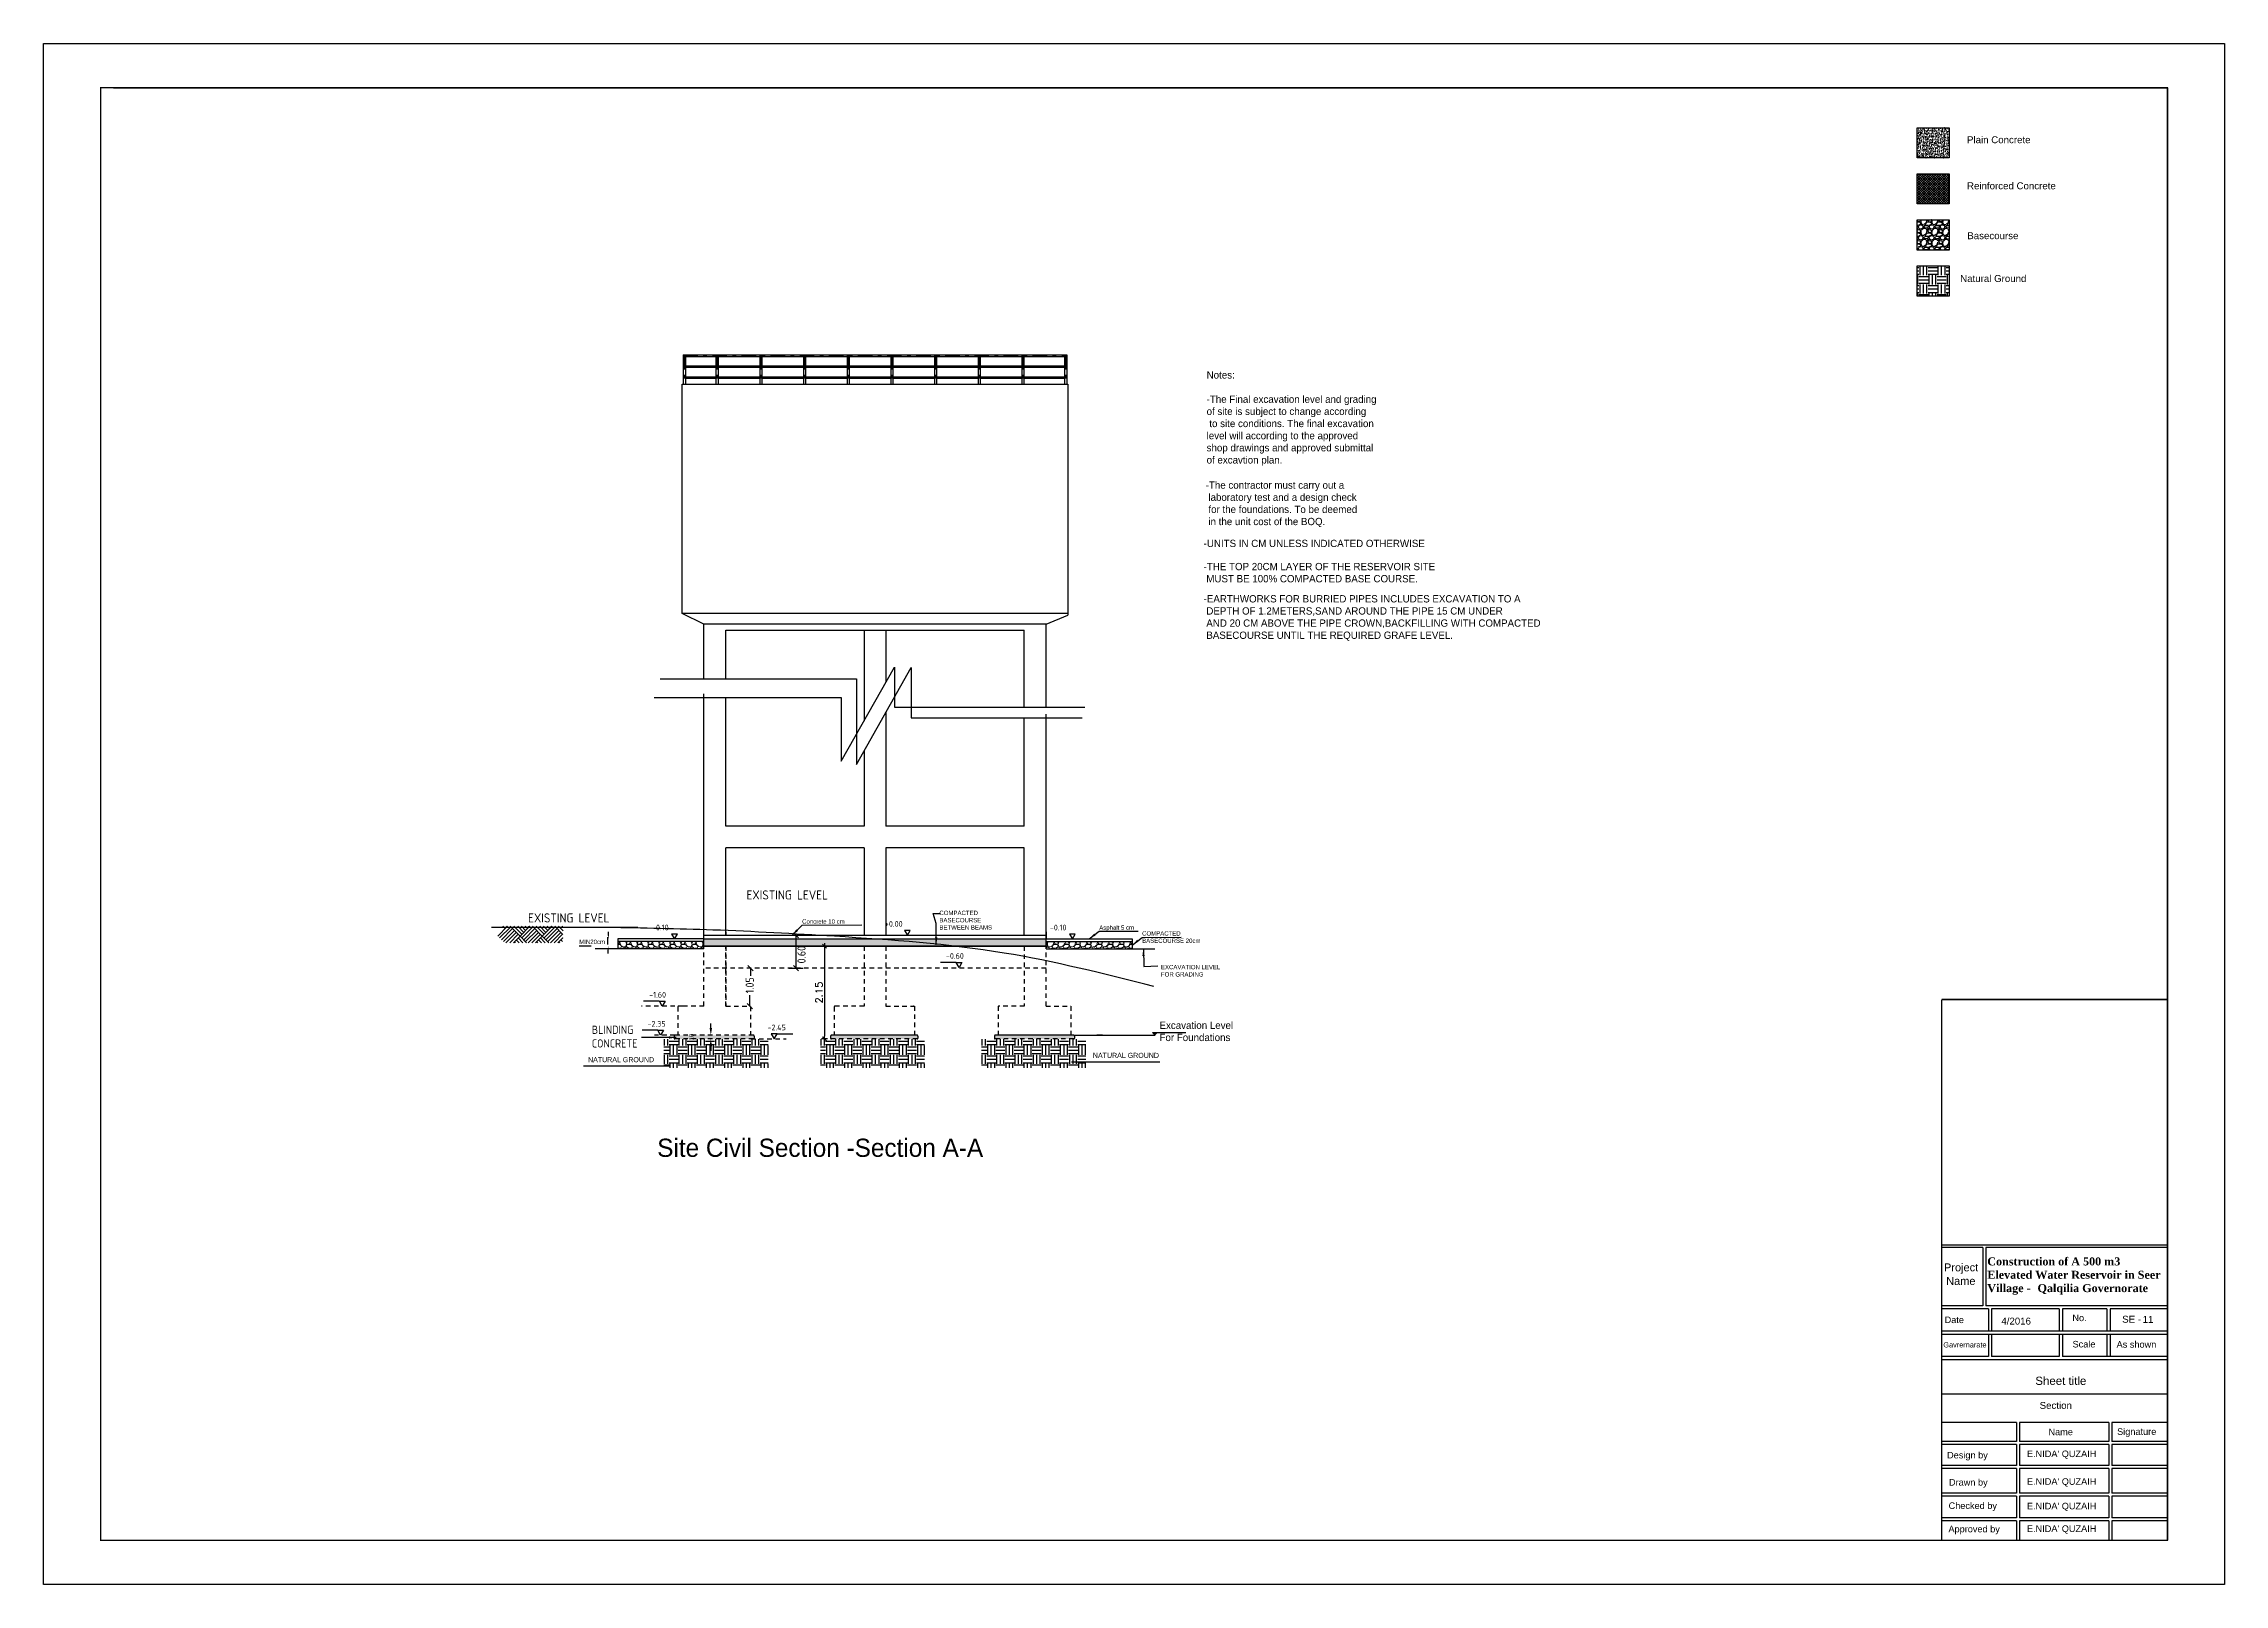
# Model space of a CAD drawing. Extents: x 166525 to 167198, y 178739 to 179747.
# Drawn here: x 167045.4 to 167105.3, y 179098.3 to 179140.6 of the extents above; entities that cross this region are included whole.
import ezdxf

# ---------------------------------------------------------------- set-up
doc = ezdxf.new("R2010")
doc.units = 0
doc.header["$MEASUREMENT"] = 0
for name, pattern in [('AUSGEZOGEN', [0]), ('HIDDEN2', [0.1875, 0.125, -0.0625]), ('STRICHPUNKT2', [0.7, 0.4, -0.15, 0, -0.15]), ('VONLAYER', [0])]:
    doc.linetypes.add(name, pattern=pattern)
doc.layers.get('0').update_dxf_attribs({"linetype": 'CONTINUOUS'})
doc.layers.get('DEFPOINTS').update_dxf_attribs({"linetype": 'CONTINUOUS'})
for name, color, linetype in [('000FRAME', 7, 'CONTINUOUS'), ('006COL', 5, 'CONTINUOUS'), ('007HATH', 8, 'CONTINUOUS'), ('COVER', 7, 'CONTINUOUS'), ('EBENE0', 7, 'AUSGEZOGEN'), ('Line 1', 2, 'CONTINUOUS'), ('MHATCH', 8, 'CONTINUOUS'), ('RAMPE', 7, 'AUSGEZOGEN'), ('TXT', 6, 'CONTINUOUS')]:
    doc.layers.add(name, color=color, linetype=linetype)
doc.layers.add('Frame-PW - KA_FRAME', color=7, linetype='CONTINUOUS', lineweight=80)
doc.styles.add('ISO8', font='iso8')
doc.styles.add('ROMAND10', font='ROMAND.shx', dxfattribs={"height": 0.2})
doc.dimstyles.new('1-100-layout', dxfattribs={"dimtxt": 0.2, "dimasz": 0.08, "dimexe": 0.18, "dimexo": 0.0625, "dimgap": 0.05, "dimtad": 1, "dimzin": 12, "dimdsep": 46, "dimtxsty": 'ROMAND10', "dimblk": '2', "dimcen": 0, "dimdle": 0.15, "dimse1": 1, "dimse2": 1, "dimclrd": 256, "dimclre": 9, "dimclrt": 1, "dimazin": 0, "dimtfac": 1, "dimtix": 1, "dimtofl": 0, "dimtmove": 2, "dimatfit": 0, "dimldrblk": '2', "dimfxl": 1, "dimtolj": 1, "dimtzin": 0, "dimlwd": -1, "dimlwe": -1, "dimarcsym": 0})
doc.dimstyles.get("Standard").update_dxf_attribs({"dimtxt": 0.18, "dimasz": 0.2, "dimexe": 0.2, "dimexo": 0.1, "dimgap": 0.1, "dimtad": 0, "dimzin": 0, "dimdsep": 46, "dimtxsty": 'Standard', "dimcen": 0.1, "dimse1": 1, "dimse2": 1, "dimclrd": 8, "dimadec": 0, "dimazin": 0, "dimtfac": 1, "dimtofl": 0, "dimtmove": 2, "dimatfit": 3, "dimfxl": 1, "dimtolj": 1, "dimtzin": 0, "dimarcsym": 0})

msp = doc.modelspace()

# ---------------------------------------------------------------- texts
at = {"linetype": 'VONLAYER', "attachment_point": 1}
for s, insert, char_height, width in [('Notes:\\P\\P-The Final excavation level and grading \\Pof site is subject to change according\\P to site conditions. The final excavation \\Plevel will according to the approved \\Pshop drawings and approved submittal \\Pof excavtion plan. ', (167077.32089, 179131.59222), 0.2, 11.6938936), ('-The contractor must carry out a\\P laboratory test and a design check\\P for the foundations. To be deemed \\P in the unit cost of the BOQ. ', (167077.29564, 179128.56612), 0.2, 11.6938936), ('-UNITS IN CM UNLESS INDICATED OTHERWISE', (167077.23875, 179126.96434), 0.2, 11.6938936), ('-THE TOP 20CM LAYER OF THE RESERVOIR SITE \\P MUST BE 100% COMPACTED BASE COURSE. ', (167077.23875, 179126.32847), 0.2, 11.6938936), ('-EARTHWORKS FOR BURRIED PIPES INCLUDES EXCAVATION TO A   \\P DEPTH OF 1.2METERS,SAND AROUND THE PIPE 15 CM UNDER \\P AND 20 CM ABOVE THE PIPE CROWN,BACKFILLING WITH COMPACTED \\P BASECOURSE UNTIL THE REQUIRED GRAFE LEVEL.', (167077.23875, 179125.44266), 0.2, 11.6938936), ('\\PCOMPACTED \\PBASECOURSE\\PBETWEEN BEAMS', (167069.97848, 179116.97526), 0.12, 3.1547646), ('Concrete 10 cm', (167066.20666, 179116.53865), 0.12, 3.4596918), ('Asphalt 5 cm', (167074.36946, 179116.37016), 0.12, 3.4596918), ('\\PCOMPACTED \\PBASECOURSE 20cm', (167075.54883, 179116.41037), 0.12, 3.4596918), ('MIN20cm', (167060.08212, 179115.97997), 0.12, 3.4352826), ('EXCAVATION LEVEL \\PFOR GRADING', (167076.06684, 179115.28616), 0.12, 3.4352826), ('Excavation Level \\PFor Foundations', (167076.02647, 179113.72687), 0.2, 3.1990486), ('NATURAL GROUND', (167060.32389, 179112.75318), 0.14, 2.239334), ('NATURAL GROUND', (167074.19579, 179112.87089), 0.14, 2.239334), ('Site Civil Section -Section A-A', (167062.22455, 179110.51329), 0.5, 14.7187847)]:
    msp.add_mtext(s, dxfattribs=dict(at, insert=insert, char_height=char_height, width=width))
at = {"linetype": 'VONLAYER', "insert": (167060.42757, 179113.61632), "char_height": 0.225, "width": 20.5369051, "attachment_point": 1, "style": 'ISO8'}
msp.add_mtext('BLINDING \\PCONCRETE', dxfattribs=at)
at = {"color": 7, "insert": (167098.77097, 179107.25143), "char_height": 0.2, "width": 4.930876, "attachment_point": 1}
msp.add_mtext('{\\fTimes New Roman|b1|i0|c0|p18;\\H1.1x;\\C256;Construction of A 500 m3 Elevated Water Reservoir in Seer Village - \\H1.2845x; \\H0.77854x;Qalqilia Governorate\\H1.1896x; }', dxfattribs=at)
at = {"layer": 'EBENE0', "style": 'ISO8'}
for p in [(167064.67726, 179117.08246), (167058.67517, 179116.45186)]:
    msp.add_text('EXISTING LEVEL', height=0.25, dxfattribs=at).set_placement(p)
at = {"layer": 'EBENE0', "color": 3, "style": 'ISO8'}
for s, p in [('-0.10', (167062.08068, 179116.23398)), ('+0.00', (167068.48149, 179116.33398)), ('-0.10', (167073.01287, 179116.23398)), ('-0.60', (167070.15744, 179115.45398)), ('-1.60', (167062.0045, 179114.38805)), ('-2.35', (167061.95994, 179113.58805)), ('-2.45', (167065.25487, 179113.48805))]:
    msp.add_text(s, height=0.1575, dxfattribs=at).set_placement(p)
at = {"layer": 'EBENE0', "style": 'ISO8'}
for s, p in [('0.60', (167066.30159, 179115.32613)), ('1.05', (167064.88003, 179114.50295))]:
    msp.add_text(s, height=0.225, rotation=90, dxfattribs=at).set_placement(p)
at = {"layer": 'TXT', "color": 7}
for s, insert, char_height, width, attachment_point in [('{\\fArial|b0|i0|c0|p34;Plain Concrete}', (167099.08656, 179138.04762), 0.1904466, 2.9052944, 2), ('{\\fArial|b0|i0|c0|p34;Reinforced Concrete}', (167099.43434, 179136.7822), 0.1904466, 2.9052944, 2), ('{\\fArial|b0|i0|c0|p34;Basecourse }', (167098.92423, 179135.41173), 0.1904466, 2.9052944, 2), ('{\\fArial|b0|i0|c0|p34;Natural Ground}', (167098.93602, 179134.23634), 0.1904466, 2.9052944, 2), ('{\\fArial|b0|i0|c0|p34;Project }', (167098.5214, 179107.0858), 0.2162446, 0.9779129, 3), ('{\\fArial|b0|i0|c0|p34;Name}', (167098.44618, 179106.71294), 0.2162446, 0.8023905, 3), ('{\\fArial|b0|i0|c0|p34;Date}', (167098.13039, 179105.62724), 0.1802039, 2.4656722, 3), ('{\\fArial|b0|i0|c0|p34;4/2016}', (167099.97138, 179105.59677), 0.1904466, 2.6058199, 3), ('{\\fArial|b0|i0|c0|p34;No.}', (167101.50126, 179105.68102), 0.1802039, 2.4656722, 3), ('\\A1;{\\fArial|b0|i0|c0|p34;SE -}', (167102.99573, 179105.64722), 0.1904466, 2.6058199, 3), ('\\A1;{\\fArial|b0|i0|c0|p34;11}', (167103.33429, 179105.64334), 0.1904466, 2.6058199, 3), ('{\\fArial|b0|i0|c178|p34;Gavrernarate}', (167098.74983, 179104.92204), 0.1441631, 1.9725377, 3), ('{\\fArial|b0|i0|c0|p34;Scale}', (167101.74257, 179104.95806), 0.1802039, 2.4656722, 3), ('{\\fArial|b0|i0|c0|p34;As shown}', (167103.41499, 179104.95183), 0.1802039, 2.4656722, 3), ('{\\fArial|b0|i0|c0|p34;Sheet title}', (167100.09256, 179103.9745), 0.2252548, 3.0820902, 1), ('{\\fArial|b0|i0|c0|p34;Section}', (167101.097, 179103.28105), 0.1904466, 2.9052944, 3), ('{\\fArial|b0|i0|c0|p34;Name}', (167101.12372, 179102.54715), 0.1802039, 2.4656722, 3), ('{\\fArial|b0|i0|c0|p34;Signature}', (167103.41534, 179102.55712), 0.1802039, 2.4656722, 3), ('{\\fArial|b0|i0|c0|p34;Design by}', (167098.78538, 179101.90989), 0.1802039, 1.1130295, 3), ("{\\fArial|b0|i0|c0|p34;E.NIDA' QUZAIH}", (167101.76835, 179101.94617), 0.1802039, 2.1409455, 3), ('{\\fArial|b0|i0|c0|p34;Drawn by}', (167098.78177, 179101.16359), 0.1802039, 1.1094247, 3), ("{\\fArial|b0|i0|c0|p34;E.NIDA' QUZAIH}", (167101.76835, 179101.18489), 0.1802039, 2.1409455, 3), ('{\\fArial|b0|i0|c0|p34;Checked by}', (167099.03687, 179100.52144), 0.1802039, 1.3645265, 3), ("{\\fArial|b0|i0|c0|p34;E.NIDA' QUZAIH}", (167101.76835, 179100.51106), 0.1802039, 2.1409455, 3), ('{\\fArial|b0|i0|c0|p34;Approved by}', (167099.11667, 179099.87995), 0.1802039, 1.4443199, 3), ("{\\fArial|b0|i0|c0|p34;E.NIDA' QUZAIH}", (167101.76835, 179099.89025), 0.1802039, 2.1409455, 3)]:
    msp.add_mtext(s, dxfattribs=dict(at, insert=insert, char_height=char_height, width=width, attachment_point=attachment_point))

# ---------------------------------------------------------------- blocks, each defined once
blk = doc.blocks.new('*D1651')
at = {"color": 8, "linetype": 'HIDDEN2', "lineweight": -2, "transparency": 16777216}
for p, q in [((167063.697, 179113.553), (167063.697, 179113.753)), ((167063.697, 179113.053), (167063.697, 179112.853))]:
    blk.add_line(p, q, dxfattribs=at)
at = {"color": 8, "linetype": 'HIDDEN2', "transparency": 16777216}
for points in [[(167063.664, 179113.553), (167063.731, 179113.553), (167063.697, 179113.353)], [(167063.664, 179113.053), (167063.731, 179113.053), (167063.697, 179113.253)]]:
    blk.add_solid(points, dxfattribs=at)
at = {"layer": 'DEFPOINTS', "color": 0, "linetype": 'HIDDEN2', "transparency": 16777216}
for p in [(167063.697, 179113.353), (167063.697, 179113.353), (167063.697, 179113.253)]:
    blk.add_point(p, dxfattribs=at)
at = {"color": 0, "linetype": 'HIDDEN2', "transparency": 16777216, "insert": (167063.167, 179113.303), "char_height": 0.12, "attachment_point": 5, "rotation": 90}
blk.add_mtext('\\A1;10', dxfattribs=at)
blk = doc.blocks.new('2')
for p, q in [((1, 0), (-1, 0)), ((0.71, 0.71), (-0.71, -0.71)), ((0, 1), (0, -1))]:
    blk.add_line(p, q)
blk = doc.blocks.new('*D1652')
at = {"layer": 'DEFPOINTS', "color": 0, "linetype": 'AUSGEZOGEN', "transparency": 16777216}
for p in [(167067.056, 179115.799), (167066.82, 179113.253), (167067.056, 179113.253)]:
    blk.add_point(p, dxfattribs=at)
at = {"layer": 'EBENE0', "linetype": 'AUSGEZOGEN', "transparency": 16777216}
blk.add_line((167066.82, 179115.719), (167066.82, 179113.333), dxfattribs=at)
at = {"layer": 'EBENE0', "linetype": 'AUSGEZOGEN', "transparency": 16777216, "xscale": 0.08, "yscale": 0.08, "zscale": 0.08}
for p, rotation in [((167066.82, 179115.799), 90), ((167066.82, 179113.253), 270)]:
    blk.add_blockref('2', p, dxfattribs=dict(at, rotation=rotation))
at = {"layer": 'EBENE0', "color": 1, "linetype": 'AUSGEZOGEN', "transparency": 16777216, "insert": (167066.67, 179114.526), "char_height": 0.2, "attachment_point": 5, "rotation": 90, "style": 'ROMAND10'}
blk.add_mtext('\\A1;2.15', dxfattribs=at)

# ---------------------------------------------------------------- dimensions: what is measured, and where the dimension line sits
at = {"linetype": 'HIDDEN2'}
dim = msp.add_aligned_dim(p1=(167063.69731, 179113.25259), p2=(167063.69731, 179113.35259), distance=0, text='10', dimstyle='Standard', override={"dimtxt": 0.12, "dimpost": ' '}, dxfattribs=at)
dim.commit()
dim.dimension.update_dxf_attribs({"geometry": '*D1651', "text_midpoint": (167063.16731, 179113.30259)})
at = {"layer": 'EBENE0', "linetype": 'AUSGEZOGEN'}
dim = msp.add_linear_dim(base=(167066.82016, 179113.25259), p1=(167067.05596, 179115.79851), p2=(167067.05596, 179113.25259), angle=90, text='2.15', dimstyle='1-100-layout', override={"dimfxl": 0.18}, dxfattribs=at)
dim.commit()
dim.dimension.update_dxf_attribs({"geometry": '*D1652', "text_midpoint": (167066.67016, 179114.52555)})

# ---------------------------------------------------------------- hatches: boundary and pattern name
at = {"linetype": 'Continuous'}
h = msp.add_hatch(dxfattribs=at)
h.set_pattern_fill('EARTH', color=8, style=0)
h.set_pattern_definition([(0, (430.14189, -114.74017), (0.25, 0.25), [0.25, -0.25]), (0, (430.14189, -114.64642), (0.25, 0.25), [0.25, -0.25]), (0, (430.14189, -114.55267), (0.25, 0.25), [0.25, -0.25]), (90, (430.17314, -114.52142), (-0.25, 0.25), [0.25, -0.25]), (90, (430.26689, -114.52142), (-0.25, 0.25), [0.25, -0.25]), (90, (430.36064, -114.52142), (-0.25, 0.25), [0.25, -0.25])])
h.paths.add_polyline_path([(167097.72393, 179134.48463), (167096.84158, 179134.48463), (167096.84158, 179133.65797), (167097.72393, 179133.65797)])
at = {"linetype": 'VONLAYER'}
h = msp.add_hatch(dxfattribs=at)
h.set_pattern_fill('EARTH', color=8, style=0)
h.set_pattern_definition([(0, (166824.30062, 179056.8504), (0.25, 0.25), [0.25, -0.25]), (0, (166824.30062, 179056.94416), (0.25, 0.25), [0.25, -0.25]), (0, (166824.30062, 179057.0379), (0.25, 0.25), [0.25, -0.25]), (90, (166824.33187, 179057.06916), (-0.25, 0.25), [0.25, -0.25]), (90, (166824.42562, 179057.06916), (-0.25, 0.25), [0.25, -0.25]), (90, (166824.51937, 179057.06916), (-0.25, 0.25), [0.25, -0.25])])
h.paths.add_polyline_path([(167062.40862, 179113.24652), (167062.40862, 179112.45848), (167065.27218, 179112.45848), (167065.27218, 179113.24652)])
h = msp.add_hatch()
h.set_pattern_fill('AR-CONC', color=8, scale=0.02, style=0)
h.set_pattern_definition([(50, (166790.31197, 179080.73307), (0.143452037, -0.012550427), [0.015, -0.165]), (355, (166790.31197, 179080.73307), (-0.02775027, 0.15043843), [0.012, -0.132]), (100.4514, (166790.32392, 179080.73203), (0.115701876, 0.13788791), [0.01274804, -0.14022842]), (46.1842, (166790.31197, 179080.77307), (0.21344821, -0.0331038), [0.0225, -0.2475]), (96.6356, (166790.32976, 179080.77031), (0.18693254, 0.19482357), [0.01912206, -0.2103426]), (351.1842, (166790.31197, 179080.77307), (0.18693239, 0.19482372), [0.018, -0.198]), (21, (166790.33197, 179080.76307), (0.11938141, -0.08052378), [0.015, -0.165]), (326, (166790.33197, 179080.76307), (0.04866307, 0.14503001), [0.012, -0.132]), (71.4514, (166790.34192, 179080.75636), (0.168044526, 0.0645061), [0.01274804, -0.14022842]), (37.5, (166790.31197, 179080.73307), (0.002431971, 0.066578771), [0, -0.1304, 0, -0.134, 0, -0.1325]), (7.5, (166790.31197, 179080.73307), (0.052613907, 0.078882342), [0, -0.0764, 0, -0.1274, 0, -0.0505]), (327.5, (166790.26737, 179080.73307), (0.106764487, -0.004510974), [0, -0.05, 0, -0.156, 0, -0.207]), (317.5, (166790.24737, 179080.73307), (0.116637234, 0.020020996), [0, -0.065, 0, -0.1036, 0, -0.147])])
h.paths.add_polyline_path([(167064.8696, 179113.35259), (167062.7096, 179113.35259), (167062.7096, 179113.25259), (167064.8696, 179113.25259)])
h.paths.add_polyline_path([(167069.3696, 179113.35259), (167067.0096, 179113.35259), (167067.0096, 179113.25259), (167069.3696, 179113.25259)])
h.paths.add_polyline_path([(167073.6696, 179113.35259), (167071.5096, 179113.35259), (167071.5096, 179113.25259), (167073.6696, 179113.25259)])
h = msp.add_hatch(dxfattribs=at)
h.set_pattern_fill('EARTH', color=8, style=0)
h.set_pattern_definition([(0, (166828.60062, 179056.8504), (0.25, 0.25), [0.25, -0.25]), (0, (166828.60062, 179056.94416), (0.25, 0.25), [0.25, -0.25]), (0, (166828.60062, 179057.0379), (0.25, 0.25), [0.25, -0.25]), (90, (166828.63187, 179057.06916), (-0.25, 0.25), [0.25, -0.25]), (90, (166828.72562, 179057.06916), (-0.25, 0.25), [0.25, -0.25]), (90, (166828.81937, 179057.06916), (-0.25, 0.25), [0.25, -0.25])])
h.paths.add_polyline_path([(167066.70862, 179113.24652), (167066.70862, 179112.45848), (167069.57218, 179112.45848), (167069.57218, 179113.24652)])
h = msp.add_hatch(dxfattribs=at)
h.set_pattern_fill('EARTH', color=8, style=0)
h.set_pattern_definition([(0, (166833.02789, 179056.8504), (0.25, 0.25), [0.25, -0.25]), (0, (166833.02789, 179056.94416), (0.25, 0.25), [0.25, -0.25]), (0, (166833.02789, 179057.0379), (0.25, 0.25), [0.25, -0.25]), (90, (166833.05914, 179057.06916), (-0.25, 0.25), [0.25, -0.25]), (90, (166833.15289, 179057.06916), (-0.25, 0.25), [0.25, -0.25]), (90, (166833.24664, 179057.06916), (-0.25, 0.25), [0.25, -0.25])])
h.paths.add_polyline_path([(167071.13588, 179113.24652), (167071.13588, 179112.45848), (167073.99944, 179112.45848), (167073.99944, 179113.24652)])
msp.add_hatch(color=256, dxfattribs=at).paths.add_polyline_path([(167075.83169, 179113.43151), (167075.90794, 179113.35421), (167075.908, 179113.35421), (167075.98636, 179113.43151)])
at = {"layer": '006COL'}
h = msp.add_hatch(dxfattribs=at)
h.set_pattern_fill('ANSI37', color=8, scale=0.38995, angle=90, style=0)
h.set_pattern_definition([(135, (166966.365324, 179015.65283), (-0.034467066, -0.034467066), []), (225, (166966.365324, 179015.65283), (0.034467066, -0.034467066), [])])
h.paths.add_polyline_path([(167096.84158, 179137.01547), (167096.84158, 179136.18881), (167097.72393, 179136.18881), (167097.72393, 179137.01547)])
at = {"layer": '007HATH'}
h = msp.add_hatch(dxfattribs=at)
h.set_pattern_fill('AR-CONC', color=8, scale=0.015598, angle=270, style=0)
h.set_pattern_definition([(320, (166970.23632, 179014.89971), (-0.009788086, -0.11187834), [0.01169851, -0.12868361]), (265, (166970.23632, 179014.8997), (0.11732703, 0.02164245), [0.00935881, -0.10294689]), (10.451444, (166970.23551, 179014.89038), (0.10753894, -0.09023589), [0.009942204, -0.10936424]), (316.1842, (166970.26752, 179014.8997), (-0.02581772, -0.16646845), [0.01754777, -0.19302542]), (6.63564, (166970.26537, 179014.88583), (0.15194315, -0.1457887), [0.01491331, -0.16404645]), (261.18416, (166970.26752, 179014.8997), (0.15194315, -0.1457887), [0.01403821, -0.15442033]), (291, (166970.25972, 179014.88411), (-0.06280055, -0.09310564), [0.01169851, -0.12868361]), (236, (166970.25972, 179014.88411), (0.113109, -0.03795236), [0.00935881, -0.10294689]), (341.451445, (166970.25449, 179014.87635), (0.05030845, -0.131058), [0.0099422, -0.10936424]), (307.5, (166970.236323, 179014.899706), (0.051924828, -0.001896696), [0, -0.101699048, 0, -0.10450669, 0, -0.10333684]), (277.5, (166970.236323, 179014.899706), (0.061520392, -0.041033622), [0, -0.059584411, 0, -0.099359346, 0, -0.039384984]), (237.5, (166970.236323, 179014.93449), (-0.003518112, -0.083265695), [0, -0.038995034, 0, -0.121664505, 0, -0.16143944]), (227.5, (166970.23632, 179014.95009), (0.01561439, -0.090965457), [0, -0.050693544, 0, -0.08079771, 0, -0.1146454])])
h.paths.add_polyline_path([(167097.72393, 179138.28088), (167096.84158, 179138.28088), (167096.84158, 179137.45423), (167097.72393, 179137.45423)])
at = {"layer": 'Line 1', "linetype": 'Continuous'}
h = msp.add_hatch(dxfattribs=at)
h.set_pattern_fill('GRAVEL', color=8, scale=0.3, style=0)
h.set_pattern_definition([(228.012787504, (430.357885, -114.440172), (-2.4, -2.7), [0.0403608, -3.99572641412]), (184.969740728, (430.330885, -114.470172), (3.6, 0.3), [0.0692604, -6.85677742837]), (132.510447078, (430.261885, -114.476172), (3, -3.3), [0.0488364, -4.83480977883]), (267.273689006, (430.144885, -114.551172), (0.3, 6), [0.0630714, -6.2440674125]), (292.833654178, (430.141885, -114.614172), (-1.5, 3.6), [0.0618465, -6.12281193843]), (357.273689006, (430.165885, -114.671172), (-6, 0.3), [0.0630714, -6.2440674125]), (37.6942404667, (430.228885, -114.674172), (-3.9, -3), [0.0834087, -8.25745456467]), (72.255328375, (430.294885, -114.623172), (2.1, 6.6), [0.0787464, -7.79589644904]), (121.429565615, (430.318885, -114.548172), (-2.4, 3.9), [0.063285, -6.26522193292]), (175.236358309, (430.285885, -114.494172), (3.3, -0.3), [0.0722496, -3.54022877364]), (222.397437798, (430.213885, -114.488172), (-3.6, -3.3), [0.0934344, -9.25001250144]), (138.814074834, (430.441885, -114.554172), (-2.1, 1.8), [0.0318903, -3.15715344382]), (171.46923439, (430.417885, -114.533172), (3.9, -0.6), [0.0606711, -6.00645342485]), (225, (430.35789, -114.52417), (-3e-17, -0.3), [0.0424263, -0.3818377687]), (203.198590514, (430.336885, -114.488172), (1.5, 0.6), [0.0228474, -2.26188453176]), (291.801409486, (430.315885, -114.49717), (-0.3, 0.9), [0.0323109, -1.58323854214]), (30.963756532, (430.327885, -114.52717), (0.9, 0.6), [0.0524787, -1.69680686845]), (161.565051177, (430.372885, -114.50017), (0.6, -0.3), [0.0379473, -0.91073599805]), (16.389540334, (430.141885, -114.497172), (3, 0.9), [0.05316, -5.262853544]), (70.346175942, (430.192885, -114.482172), (-1.2000000000004, -3.300000000001), [0.0445983, -4.4152223242]), (293.198590514, (430.372885, -114.440172), (-0.6, 1.5), [0.0456945, -2.23903743176]), (343.610459666, (430.390885, -114.482172), (-3, 0.9), [0.05316, -5.262853544]), (339.44395478, (430.141885, -114.683172), (-1.5, 0.6), [0.051264, -2.5119371236]), (294.775140569, (430.189885, -114.701172), (-1.5, 3.3), [0.0429534, -4.252392919]), (66.801409486, (430.375885, -114.740172), (0.6, 1.5), [0.0456945, -2.23903743176]), (17.354024636, (430.393885, -114.698172), (-3.9, -1.2), [0.0502893, -4.97862708427]), (69.44395478, (430.228885, -114.740172), (-0.6, -1.5), [0.025632, -2.5375691236]), (101.309932474, (430.357885, -114.74017), (-0.3, 1.2), [0.015297, -1.51440885408]), (165.963756532, (430.354885, -114.72517), (0.9, -0.3), [0.0618465, -1.1750851877]), (186.009005957, (430.294885, -114.710172), (3, 0.3), [0.057315, -5.67417695236]), (303.690067526, (430.327885, -114.55417), (-0.3, 0.6), [0.0432666, -1.03839878264]), (353.157226587, (430.351885, -114.590172), (5.1, -0.6), [0.0755382, -7.4782687872]), (60.945395901, (430.426885, -114.599172), (-1.2, -2.1), [0.0308868, -3.0578022423]), (90, (430.4419, -114.57217), (-0.3, 0.3), [0.018, -0.282]), (120.256437164, (430.288885, -114.701172), (1.2, -2.1), [0.0416772, -4.12605599683]), (48.012787504, (430.267885, -114.665172), (2.4, 2.7), [0.0807216, -3.95536561412]), (0, (430.3219, -114.60517), (0.3, 0.3), [0.078, -0.222]), (325.304846469, (430.399885, -114.605172), (3, -2.1), [0.0474342, -4.69598229025]), (254.054604099, (430.438885, -114.632172), (-0.3, -1.2), [0.0436806, -2.1403523668]), (207.645975364, (430.426885, -114.674172), (-5.7, -3), [0.0711195, -7.04084225468]), (175.42607874, (430.363885, -114.707172), (-3.9, 0.3), [0.0752397, -7.4487220224])])
h.paths.add_polyline_path([(167097.72393, 179135.75005), (167096.84158, 179135.75005), (167096.84158, 179134.92339), (167097.72393, 179134.92339)])
at = {"layer": 'Line 1', "lineweight": 5}
h = msp.add_hatch(dxfattribs=at)
h.set_pattern_fill('GRAVEL', color=256, scale=0.3, style=0)
h.set_pattern_definition([(311.9872, (167691.45888, 178994.811761), (2.39999946965, -2.7000004025), [0.0403608, -3.9957264]), (355.0303, (167691.485879, 178994.781761), (-3.60000031546, 0.2999973921), [0.0692604, -6.8567775]), (47.4896, (167691.55488, 178994.775761), (-2.9999972155, -3.30000260216), [0.0488364, -4.8348096]), (272.7263, (167691.67188, 178994.700761), (-0.29999880532, 6.0000000885), [0.0630714, -6.2440674]), (247.1663, (167691.67488, 178994.637761), (1.50000297163, 3.59999892353), [0.0618465, -6.1228119]), (182.7263, (167691.65088, 178994.580761), (6.0000000885, 0.29999880532), [0.0630714, -6.2440674]), (142.3058, (167691.587879, 178994.577761), (3.90000220369, -2.99999712155), [0.0834087, -8.2574547]), (107.7447, (167691.521879, 178994.628761), (-2.10000322881, 6.59999886937), [0.0787464, -7.7958963]), (58.5704, (167691.49788, 178994.703761), (2.40000247025, 3.89999851095), [0.063285, -6.2652219]), (4.7636, (167691.53088, 178994.757761), (-3.3000002839, -0.2999974598), [0.0722496, -3.5402289]), (317.6026, (167691.602879, 178994.763761), (3.60000220532, -3.2999976246), [0.0934344, -9.2500125]), (41.1859, (167691.37488, 178994.69776), (2.100000884, 1.799999194), [0.0318903, -3.1571532]), (8.5308, (167691.39888, 178994.718761), (-3.89999948544, -0.600002373), [0.0606711, -6.0064533]), (315, (167691.45888, 178994.72776), (3e-17, -0.30000009), [0.0424263, -0.3818376]), (336.8014, (167691.47988, 178994.76376), (-1.4999999192, 0.6000003976), [0.0228474, -2.2618845]), (248.1986, (167691.50088, 178994.75476), (0.299999973, 0.900000082), [0.0323109, -1.5832386]), (149.0362, (167691.48888, 178994.72476), (-0.8999994067, 0.600000745), [0.0524787, -1.6968069]), (18.4349, (167691.44388, 178994.75176), (-0.60000013, -0.299999521), [0.0379473, -0.9107361]), (163.6105, (167691.67488, 178994.754761), (-3.00000065952, 0.89999781295), [0.05316, -5.2628535]), (109.6538, (167691.62388, 178994.769761), (1.1999985742, -3.3000006407), [0.0445983, -4.4152224]), (246.8014, (167691.44388, 178994.81176), (0.6000003976, 1.4999999192), [0.0456945, -2.2390374]), (196.3895, (167691.42588, 178994.769761), (3.00000065952, 0.89999781295), [0.05316, -5.2628535]), (200.556, (167691.67488, 178994.56876), (1.5000005534, 0.599998799), [0.051264, -2.5119372]), (245.2249, (167691.62688, 178994.550761), (1.4999976568, 3.30000102655), [0.0429534, -4.2523929]), (113.1986, (167691.44088, 178994.51176), (-0.6000003976, 1.4999999192), [0.0456945, -2.2390374]), (162.646, (167691.42288, 178994.553761), (3.90000060573, -1.1999983507), [0.0502893, -4.9786272]), (110.556, (167691.58788, 178994.51176), (0.599998799, -1.5000005534), [0.025632, -2.5375692]), (78.6901, (167691.45888, 178994.51176), (0.2999992896, 1.2000002257), [0.015297, -1.5144087]), (14.0362, (167691.46188, 178994.52676), (-0.900000164, -0.299999417), [0.0618465, -1.175085]), (353.991, (167691.52188, 178994.541761), (-2.99999992527, 0.29999979524), [0.057315, -5.6741769]), (236.3099, (167691.48888, 178994.69776), (0.3000004, 0.599999867), [0.0432666, -1.0383987]), (186.8428, (167691.464879, 178994.661761), (-5.09999980964, -0.60000239938), [0.0755382, -7.4782689]), (119.0546, (167691.38988, 178994.65276), (1.2000000082, -2.1000001154), [0.0308868, -3.0578022]), (90, (167691.37488, 178994.67976), (0.3, 0.3), [0.018, -0.282]), (59.7436, (167691.52788, 178994.550761), (-1.19999846604, -2.10000073676), [0.0416772, -4.126056]), (131.9872, (167691.54888, 178994.586761), (-2.39999946965, 2.7000004025), [0.0807216, -3.9553656]), (180, (167691.49488, 178994.64676), (-0.3, 0.3), [0.078, -0.222]), (214.6952, (167691.41688, 178994.646761), (2.9999982777, 2.1000025829), [0.0474342, -4.6959822]), (285.9454, (167691.37788, 178994.61976), (0.2999999668, -1.200000038), [0.0436806, -2.1403524]), (332.354, (167691.389879, 178994.577761), (5.69999874215, -3.00000231395), [0.0711195, -7.0408422]), (4.5739, (167691.452879, 178994.544761), (3.9000001675, 0.29999844035), [0.0752397, -7.4487222])])
h.paths.add_polyline_path([(167061.14609, 179115.72851), (167061.14609, 179115.92851), (167063.5096, 179115.92851), (167063.5096, 179115.72851)])
h = msp.add_hatch(dxfattribs=at)
h.set_pattern_fill('GRAVEL', color=256, scale=0.3, style=0)
h.set_pattern_definition([(228.0128, (166435.56033, 178994.881761), (-2.39999946965, -2.7000004025), [0.0403608, -3.9957264]), (184.9697, (166435.53333, 178994.851761), (3.60000031546, 0.2999973921), [0.0692604, -6.8567775]), (132.5104, (166435.46433, 178994.845761), (2.9999972155, -3.30000260216), [0.0488364, -4.8348096]), (267.2737, (166435.34733, 178994.770761), (0.29999880532, 6.0000000885), [0.0630714, -6.2440674]), (292.8337, (166435.34433, 178994.707761), (-1.50000297163, 3.59999892353), [0.0618465, -6.1228119]), (357.2737, (166435.36833, 178994.650761), (-6.0000000885, 0.29999880532), [0.0630714, -6.2440674]), (37.6942, (166435.43133, 178994.647761), (-3.90000220369, -2.99999712155), [0.0834087, -8.2574547]), (72.2553, (166435.49733, 178994.698761), (2.10000322881, 6.59999886937), [0.0787464, -7.7958963]), (121.4296, (166435.52133, 178994.773761), (-2.40000247025, 3.89999851095), [0.063285, -6.2652219]), (175.2364, (166435.48833, 178994.827761), (3.3000002839, -0.2999974598), [0.0722496, -3.5402289]), (222.3974, (166435.41633, 178994.833761), (-3.60000220532, -3.2999976246), [0.0934344, -9.2500125]), (138.8141, (166435.64433, 178994.76776), (-2.100000884, 1.799999194), [0.0318903, -3.1571532]), (171.4692, (166435.62033, 178994.788761), (3.89999948544, -0.600002373), [0.0606711, -6.0064533]), (225, (166435.56033, 178994.79776), (-3e-17, -0.30000009), [0.0424263, -0.3818376]), (203.1986, (166435.53933, 178994.83376), (1.4999999192, 0.6000003976), [0.0228474, -2.2618845]), (291.8014, (166435.51833, 178994.82476), (-0.299999973, 0.900000082), [0.0323109, -1.5832386]), (30.9638, (166435.53033, 178994.79476), (0.8999994067, 0.600000745), [0.0524787, -1.6968069]), (161.5651, (166435.57533, 178994.82176), (0.60000013, -0.299999521), [0.0379473, -0.9107361]), (16.3895, (166435.34433, 178994.824761), (3.00000065952, 0.89999781295), [0.05316, -5.2628535]), (70.3462, (166435.39533, 178994.839761), (-1.1999985742, -3.3000006407), [0.0445983, -4.4152224]), (293.1986, (166435.57533, 178994.88176), (-0.6000003976, 1.4999999192), [0.0456945, -2.2390374]), (343.6105, (166435.59333, 178994.839761), (-3.00000065952, 0.89999781295), [0.05316, -5.2628535]), (339.444, (166435.34433, 178994.63876), (-1.5000005534, 0.599998799), [0.051264, -2.5119372]), (294.7751, (166435.39233, 178994.620761), (-1.4999976568, 3.30000102655), [0.0429534, -4.2523929]), (66.8014, (166435.57833, 178994.58176), (0.6000003976, 1.4999999192), [0.0456945, -2.2390374]), (17.354, (166435.59633, 178994.623761), (-3.90000060573, -1.1999983507), [0.0502893, -4.9786272]), (69.444, (166435.43133, 178994.58176), (-0.599998799, -1.5000005534), [0.025632, -2.5375692]), (101.3099, (166435.56033, 178994.58176), (-0.2999992896, 1.2000002257), [0.015297, -1.5144087]), (165.9638, (166435.55733, 178994.59676), (0.900000164, -0.299999417), [0.0618465, -1.175085]), (186.009, (166435.49733, 178994.611761), (2.99999992527, 0.29999979524), [0.057315, -5.6741769]), (303.6901, (166435.53033, 178994.76776), (-0.3000004, 0.599999867), [0.0432666, -1.0383987]), (353.1572, (166435.55433, 178994.731761), (5.09999980964, -0.60000239938), [0.0755382, -7.4782689]), (60.9454, (166435.62933, 178994.72276), (-1.2000000082, -2.1000001154), [0.0308868, -3.0578022]), (90, (166435.64433, 178994.74976), (-0.3, 0.3), [0.018, -0.282]), (120.2564, (166435.49133, 178994.620761), (1.19999846604, -2.10000073676), [0.0416772, -4.126056]), (48.0128, (166435.47033, 178994.656761), (2.39999946965, 2.7000004025), [0.0807216, -3.9553656]), (0, (166435.52433, 178994.71676), (0.3, 0.3), [0.078, -0.222]), (325.3048, (166435.60233, 178994.716761), (-2.9999982777, 2.1000025829), [0.0474342, -4.6959822]), (254.0546, (166435.64133, 178994.68976), (-0.2999999668, -1.200000038), [0.0436806, -2.1403524]), (207.646, (166435.62933, 178994.647761), (-5.69999874215, -3.00000231395), [0.0711195, -7.0408422]), (175.4261, (166435.56633, 178994.614761), (-3.9000001675, 0.29999844035), [0.0752397, -7.4487222])])
h.paths.add_polyline_path([(167063.5096, 179115.99851), (167063.5096, 179115.79851), (167072.9096, 179115.79851), (167072.9096, 179115.99851)])
h = msp.add_hatch(dxfattribs=at)
h.set_pattern_fill('GRAVEL', color=256, scale=0.3, style=0)
h.set_pattern_definition([(228.0128, (166444.96033, 178994.811761), (-2.39999946965, -2.7000004025), [0.0403608, -3.9957264]), (184.9697, (166444.93333, 178994.781761), (3.60000031546, 0.2999973921), [0.0692604, -6.8567775]), (132.5104, (166444.86433, 178994.775761), (2.9999972155, -3.30000260216), [0.0488364, -4.8348096]), (267.2737, (166444.74733, 178994.700761), (0.29999880532, 6.0000000885), [0.0630714, -6.2440674]), (292.8337, (166444.74433, 178994.637761), (-1.50000297163, 3.59999892353), [0.0618465, -6.1228119]), (357.2737, (166444.76833, 178994.580761), (-6.0000000885, 0.29999880532), [0.0630714, -6.2440674]), (37.6942, (166444.83133, 178994.577761), (-3.90000220369, -2.99999712155), [0.0834087, -8.2574547]), (72.2553, (166444.89733, 178994.628761), (2.10000322881, 6.59999886937), [0.0787464, -7.7958963]), (121.4296, (166444.92133, 178994.703761), (-2.40000247025, 3.89999851095), [0.063285, -6.2652219]), (175.2364, (166444.88833, 178994.757761), (3.3000002839, -0.2999974598), [0.0722496, -3.5402289]), (222.3974, (166444.81633, 178994.763761), (-3.60000220532, -3.2999976246), [0.0934344, -9.2500125]), (138.8141, (166445.04433, 178994.69776), (-2.100000884, 1.799999194), [0.0318903, -3.1571532]), (171.4692, (166445.02033, 178994.718761), (3.89999948544, -0.600002373), [0.0606711, -6.0064533]), (225, (166444.96033, 178994.72776), (-3e-17, -0.30000009), [0.0424263, -0.3818376]), (203.1986, (166444.93933, 178994.76376), (1.4999999192, 0.6000003976), [0.0228474, -2.2618845]), (291.8014, (166444.91833, 178994.75476), (-0.299999973, 0.900000082), [0.0323109, -1.5832386]), (30.9638, (166444.93033, 178994.72476), (0.8999994067, 0.600000745), [0.0524787, -1.6968069]), (161.5651, (166444.97533, 178994.75176), (0.60000013, -0.299999521), [0.0379473, -0.9107361]), (16.3895, (166444.74433, 178994.754761), (3.00000065952, 0.89999781295), [0.05316, -5.2628535]), (70.3462, (166444.79533, 178994.769761), (-1.1999985742, -3.3000006407), [0.0445983, -4.4152224]), (293.1986, (166444.97533, 178994.81176), (-0.6000003976, 1.4999999192), [0.0456945, -2.2390374]), (343.6105, (166444.99333, 178994.769761), (-3.00000065952, 0.89999781295), [0.05316, -5.2628535]), (339.444, (166444.74433, 178994.56876), (-1.5000005534, 0.599998799), [0.051264, -2.5119372]), (294.7751, (166444.79233, 178994.550761), (-1.4999976568, 3.30000102655), [0.0429534, -4.2523929]), (66.8014, (166444.97833, 178994.51176), (0.6000003976, 1.4999999192), [0.0456945, -2.2390374]), (17.354, (166444.99633, 178994.553761), (-3.90000060573, -1.1999983507), [0.0502893, -4.9786272]), (69.444, (166444.83133, 178994.51176), (-0.599998799, -1.5000005534), [0.025632, -2.5375692]), (101.3099, (166444.96033, 178994.51176), (-0.2999992896, 1.2000002257), [0.015297, -1.5144087]), (165.9638, (166444.95733, 178994.52676), (0.900000164, -0.299999417), [0.0618465, -1.175085]), (186.009, (166444.89733, 178994.541761), (2.99999992527, 0.29999979524), [0.057315, -5.6741769]), (303.6901, (166444.93033, 178994.69776), (-0.3000004, 0.599999867), [0.0432666, -1.0383987]), (353.1572, (166444.95433, 178994.661761), (5.09999980964, -0.60000239938), [0.0755382, -7.4782689]), (60.9454, (166445.02933, 178994.65276), (-1.2000000082, -2.1000001154), [0.0308868, -3.0578022]), (90, (166445.04433, 178994.67976), (-0.3, 0.3), [0.018, -0.282]), (120.2564, (166444.89133, 178994.550761), (1.19999846604, -2.10000073676), [0.0416772, -4.126056]), (48.0128, (166444.87033, 178994.586761), (2.39999946965, 2.7000004025), [0.0807216, -3.9553656]), (0, (166444.92433, 178994.64676), (0.3, 0.3), [0.078, -0.222]), (325.3048, (166445.00233, 178994.646761), (-2.9999982777, 2.1000025829), [0.0474342, -4.6959822]), (254.0546, (166445.04133, 178994.61976), (-0.2999999668, -1.200000038), [0.0436806, -2.1403524]), (207.646, (166445.02933, 178994.577761), (-5.69999874215, -3.00000231395), [0.0711195, -7.0408422]), (175.4261, (166444.96633, 178994.544761), (-3.9000001675, 0.29999844035), [0.0752397, -7.4487222])])
h.paths.add_polyline_path([(167075.27312, 179115.72851), (167075.27312, 179115.92851), (167072.9096, 179115.92851), (167072.9096, 179115.72851)])

# ---------------------------------------------------------------- linework, layer by layer
for p, q in [((167063.5096, 179124.44229), (167063.5096, 179124.64229)), ((167067.28136, 179120.88081), (167068.74316, 179123.46389)), ((167067.69919, 179120.79402), (167069.20525, 179123.45851)), ((167068.74316, 179123.46389), (167068.74316, 179122.368)), ((167069.20525, 179123.45851), (167069.20525, 179122.07416)), ((167062.13914, 179122.62896), (167067.28136, 179122.62896)), ((167062.30922, 179123.14168), (167067.69919, 179123.14168)), ((167067.28136, 179122.62896), (167067.28136, 179120.88081)), ((167067.69919, 179123.14168), (167067.69919, 179120.79402)), ((167068.74316, 179122.368), (167073.96969, 179122.368)), ((167069.20525, 179122.07416), (167073.90078, 179122.07416)), ((167058.11166, 179116.34628), (167057.84376, 179116.07837)), ((167058.20014, 179116.33293), (167057.89467, 179116.02746)), ((167058.25105, 179116.28202), (167057.94558, 179115.97655)), ((167058.04741, 179116.28202), (167057.98315, 179116.34628)), ((167058.30196, 179116.23111), (167057.99649, 179115.92564)), ((167058.35288, 179116.1802), (167058.06896, 179115.89628)), ((167058.09832, 179116.33293), (167058.08497, 179116.34628)), ((167058.40379, 179116.12928), (167058.17078, 179115.89628)), ((167058.4547, 179116.07837), (167058.1868, 179116.34628)), ((167058.4547, 179116.07837), (167058.2726, 179115.89628)), ((167058.50561, 179116.12928), (167058.28862, 179116.34628)), ((167058.55652, 179116.1802), (167058.39044, 179116.34628)), ((167058.53497, 179115.89628), (167058.40379, 179116.02746)), ((167058.7226, 179116.34628), (167058.4547, 179116.07837)), ((167058.6368, 179115.89628), (167058.4547, 179116.07837)), ((167058.60743, 179116.23111), (167058.49227, 179116.34628)), ((167058.81108, 179116.33293), (167058.50561, 179116.02746)), ((167058.86199, 179116.28202), (167058.55652, 179115.97655)), ((167058.65835, 179116.28202), (167058.59409, 179116.34628)), ((167058.9129, 179116.23111), (167058.60743, 179115.92564)), ((167058.96382, 179116.1802), (167058.6799, 179115.89628)), ((167058.70926, 179116.33293), (167058.69591, 179116.34628)), ((167059.01473, 179116.12928), (167058.78172, 179115.89628)), ((167059.06564, 179116.07837), (167058.79774, 179116.34628)), ((167059.06564, 179116.07837), (167058.88354, 179115.89628)), ((167059.11655, 179116.12928), (167058.89956, 179116.34628)), ((167059.16746, 179116.1802), (167059.00138, 179116.34628)), ((167059.14591, 179115.89628), (167059.01473, 179116.02746)), ((167059.33354, 179116.34628), (167059.06564, 179116.07837)), ((167059.24774, 179115.89628), (167059.06564, 179116.07837)), ((167059.21837, 179116.23111), (167059.10321, 179116.34628)), ((167059.42202, 179116.33293), (167059.11655, 179116.02746)), ((167059.47293, 179116.28202), (167059.16746, 179115.97655)), ((167059.26929, 179116.28202), (167059.20503, 179116.34628)), ((167059.52384, 179116.23111), (167059.21837, 179115.92564)), ((167059.57476, 179116.1802), (167059.29084, 179115.89628)), ((167059.3202, 179116.33293), (167059.30685, 179116.34628)), ((167059.62567, 179116.12928), (167059.39266, 179115.89628)), ((167059.63484, 179116.12011), (167059.40868, 179116.34628)), ((167059.63096, 179116.03275), (167059.49448, 179115.89628)), ((167059.63918, 179116.2176), (167059.5105, 179116.34628)), ((167059.64352, 179116.31508), (167059.61232, 179116.34628)), ((167059.6305, 179116.02262), (167059.62567, 179116.02746)), ((167064.1096, 179116.19851), (167064.1096, 179116.09851)), ((167072.9096, 179116.19851), (167072.9096, 179115.99851)), ((167058.33132, 179115.89628), (167058.30196, 179115.92564)), ((167058.43315, 179115.89628), (167058.35288, 179115.97655)), ((167058.94227, 179115.89628), (167058.9129, 179115.92564)), ((167059.04409, 179115.89628), (167058.96382, 179115.97655)), ((167059.55321, 179115.89628), (167059.52384, 179115.92564)), ((167059.62617, 179115.92514), (167059.57476, 179115.97655)), ((167063.5096, 179115.99851), (167072.9096, 179115.99851)), ((167103.71829, 179107.5922), (167097.51954, 179107.5922)), ((167098.64419, 179107.52762), (167097.51954, 179107.52762)), ((167098.64419, 179107.52762), (167098.64419, 179105.92513)), ((167103.71829, 179107.52762), (167098.73164, 179107.52762)), ((167098.73164, 179107.52762), (167098.73164, 179105.92513)), ((167098.64419, 179105.92513), (167097.51954, 179105.92513)), ((167098.80349, 179105.83768), (167097.51954, 179105.83768)), ((167103.71829, 179105.92513), (167098.73164, 179105.92513)), ((167098.80349, 179105.83768), (167098.80349, 179105.22557)), ((167100.74803, 179105.83768), (167098.89093, 179105.83768)), ((167098.89093, 179105.83768), (167098.89093, 179105.22557)), ((167100.74803, 179105.83768), (167100.74803, 179105.22557)), ((167100.83547, 179105.83768), (167100.83547, 179105.22557)), ((167102.05915, 179105.83768), (167100.83547, 179105.83768)), ((167102.05915, 179105.83768), (167102.05915, 179105.22557)), ((167103.71829, 179105.83768), (167102.14659, 179105.83768)), ((167102.14659, 179105.83768), (167102.14659, 179105.22557)), ((167103.71829, 179105.22557), (167097.51954, 179105.22557)), ((167098.80349, 179105.22557), (167097.51954, 179105.22557)), ((167100.74803, 179105.22557), (167098.89093, 179105.22557)), ((167102.05915, 179105.22557), (167100.83547, 179105.22557)), ((167103.71829, 179105.13813), (167097.51954, 179105.13813)), ((167098.80349, 179105.13813), (167097.51954, 179105.13813)), ((167098.80349, 179105.13813), (167098.80349, 179104.52601)), ((167100.74803, 179105.13813), (167098.89093, 179105.13813)), ((167098.89093, 179105.13813), (167098.89093, 179104.52601)), ((167100.74803, 179105.13813), (167100.74803, 179104.52601)), ((167102.05915, 179105.13813), (167100.83547, 179105.13813)), ((167100.83547, 179105.13813), (167100.83547, 179104.52601)), ((167102.05915, 179105.13813), (167102.05915, 179104.52601)), ((167102.14659, 179105.13813), (167102.14659, 179104.52601)), ((167098.80349, 179104.52601), (167097.51954, 179104.52601)), ((167103.71829, 179104.43857), (167097.51954, 179104.43857)), ((167100.74803, 179104.52601), (167098.89093, 179104.52601)), ((167103.71829, 179104.52601), (167100.83547, 179104.52601)), ((167103.71829, 179103.49195), (167097.51954, 179103.49195)), ((167099.57304, 179102.72086), (167097.51954, 179102.72086)), ((167099.57304, 179102.72086), (167099.57304, 179102.19619)), ((167102.10893, 179102.72086), (167099.66049, 179102.72086)), ((167099.66049, 179102.72086), (167099.66049, 179102.19619)), ((167102.10893, 179102.72086), (167102.10893, 179102.19619)), ((167103.71829, 179102.72086), (167102.19638, 179102.72086)), ((167102.19638, 179102.72086), (167102.19638, 179102.19619)), ((167099.57304, 179102.19619), (167097.51954, 179102.19619)), ((167099.57304, 179102.10875), (167097.51954, 179102.10875)), ((167099.57304, 179102.10875), (167099.57304, 179101.53723)), ((167102.10893, 179102.19619), (167099.66049, 179102.19619)), ((167102.10893, 179102.10875), (167099.66049, 179102.10875)), ((167099.66049, 179102.10875), (167099.66049, 179101.53723)), ((167102.10893, 179102.10875), (167102.10893, 179101.53723)), ((167103.71829, 179102.19619), (167102.19638, 179102.19619)), ((167103.71829, 179102.10875), (167102.19638, 179102.10875)), ((167102.19638, 179102.10875), (167102.19638, 179101.53723)), ((167099.57304, 179101.53723), (167097.51954, 179101.53723)), ((167099.57304, 179101.44979), (167097.51954, 179101.44979)), ((167099.57304, 179101.44979), (167099.57304, 179100.77595)), ((167102.10893, 179101.53723), (167099.66049, 179101.53723)), ((167102.10893, 179101.44979), (167099.66049, 179101.44979)), ((167099.66049, 179101.44979), (167099.66049, 179100.77595)), ((167102.10893, 179101.44979), (167102.10893, 179100.77595)), ((167103.71829, 179101.53723), (167102.19638, 179101.53723)), ((167103.71829, 179101.44979), (167102.19638, 179101.44979)), ((167102.19638, 179101.44979), (167102.19638, 179100.77595)), ((167099.57304, 179100.77595), (167097.51954, 179100.77595)), ((167099.57304, 179100.68851), (167097.51954, 179100.68851)), ((167099.57304, 179100.68851), (167099.57304, 179100.10211)), ((167102.10893, 179100.77595), (167099.66049, 179100.77595)), ((167102.10893, 179100.68851), (167099.66049, 179100.68851)), ((167099.66049, 179100.68851), (167099.66049, 179100.10211)), ((167102.10893, 179100.68851), (167102.10893, 179100.10211)), ((167103.71829, 179100.77595), (167102.19638, 179100.77595)), ((167103.71829, 179100.68851), (167102.19638, 179100.68851)), ((167102.19638, 179100.68851), (167102.19638, 179100.10211)), ((167099.57304, 179100.10211), (167097.51954, 179100.10211)), ((167099.57304, 179100.01467), (167097.51954, 179100.01467)), ((167099.57304, 179100.01467), (167099.57304, 179099.48131)), ((167102.10893, 179100.10211), (167099.66049, 179100.10211)), ((167099.66049, 179100.01467), (167099.66049, 179099.48131)), ((167102.10893, 179100.01467), (167099.66049, 179100.01467)), ((167102.10893, 179100.01467), (167102.10893, 179099.48131)), ((167103.71829, 179100.10211), (167102.19638, 179100.10211)), ((167102.19638, 179100.01467), (167102.19638, 179099.48131)), ((167103.71829, 179100.01467), (167102.19638, 179100.01467))]:
    msp.add_line(p, q)
at = {"linetype": 'VONLAYER'}
for p, q in [((167060.88222, 179116.09851), (167060.88199, 179116.19851)), ((167060.87778, 179115.59851), (167060.87755, 179115.69851)), ((167073.6696, 179113.35259), (167074.86429, 179113.35259)), ((167074.46007, 179113.35259), (167074.3054, 179113.35259)), ((167074.86429, 179113.35259), (167075.90797, 179113.35418)), ((167075.83169, 179113.43151), (167075.90797, 179113.35418)), ((167075.83169, 179113.43151), (167075.98636, 179113.43151)), ((167075.98636, 179113.43151), (167076.74842, 179113.43151)), ((167060.20289, 179112.51349), (167062.58187, 179112.51349)), ((167073.61179, 179112.62425), (167076.03863, 179112.62425))]:
    msp.add_line(p, q, dxfattribs=at)
at = {"color": 2, "linetype": 'Continuous'}
for p, q in [((167063.5096, 179115.72851), (167060.51789, 179115.72851)), ((167063.5096, 179115.99851), (167061.14609, 179115.99851)), ((167061.14609, 179115.99851), (167061.14609, 179115.92851)), ((167063.5096, 179115.92851), (167061.14609, 179115.92851)), ((167061.14609, 179115.92851), (167061.14609, 179115.72851)), ((167063.5096, 179115.99851), (167062.18963, 179115.99851)), ((167072.9096, 179115.99851), (167075.27312, 179115.99851)), ((167072.9096, 179115.92851), (167075.27312, 179115.92851)), ((167072.9096, 179115.72851), (167075.90132, 179115.72851)), ((167075.27312, 179115.99851), (167075.27312, 179115.92851)), ((167075.27312, 179115.92851), (167075.27312, 179115.72851))]:
    msp.add_line(p, q, dxfattribs=at)
at = {"linetype": 'VONLAYER'}
for points in [[(167060.89888, 179116.09855), (167060.86555, 179116.09847), (167060.88244, 179115.99851)], [(167060.89422, 179115.69855), (167060.86088, 179115.69847), (167060.87732, 179115.79851)]]:
    msp.add_solid(points, dxfattribs=at)
at = {"layer": '000FRAME', "color": 7}
for points in [[(167097.72393, 179138.28088), (167097.72393, 179137.45423), (167096.84158, 179137.45423), (167096.84158, 179138.28088)], [(167097.72393, 179137.01547), (167097.72393, 179136.18881), (167096.84158, 179136.18881), (167096.84158, 179137.01547)], [(167097.72393, 179135.75005), (167097.72393, 179134.92339), (167096.84158, 179134.92339), (167096.84158, 179135.75005)], [(167097.72393, 179134.48463), (167097.72393, 179133.65797), (167096.84158, 179133.65797), (167096.84158, 179134.48463)]]:
    msp.add_lwpolyline(points, close=True, dxfattribs=at)
at = {"layer": 'COVER', "flags": 128}
msp.add_lwpolyline([(167045.36454, 179140.59256), (167105.28579, 179140.59256), (167105.28579, 179098.27006), (167045.36454, 179098.27006)], close=True, dxfattribs=at)
at = {"layer": 'EBENE0', "linetype": 'AUSGEZOGEN'}
for p, q in [((167062.9396, 179132.04229), (167073.4196, 179132.04229)), ((167062.9396, 179132.04229), (167062.9396, 179131.24229)), ((167062.9996, 179132.04229), (167062.9996, 179131.24229)), ((167062.9996, 179132.00229), (167063.8396, 179132.00229)), ((167062.9996, 179131.74229), (167063.8396, 179131.74229)), ((167062.9996, 179131.70229), (167063.8396, 179131.70229)), ((167063.8396, 179132.04229), (167063.8396, 179131.24229)), ((167063.8996, 179132.04229), (167063.8996, 179131.24229)), ((167063.8996, 179132.00229), (167065.0396, 179132.00229)), ((167063.8996, 179131.74229), (167065.0396, 179131.74229)), ((167063.8996, 179131.70229), (167065.0396, 179131.70229)), ((167065.0396, 179132.04229), (167065.0396, 179131.24229)), ((167065.0996, 179132.04229), (167065.0996, 179131.24229)), ((167065.0996, 179132.00229), (167066.2396, 179132.00229)), ((167065.0996, 179131.74229), (167066.2396, 179131.74229)), ((167065.0996, 179131.70229), (167066.2396, 179131.70229)), ((167066.2396, 179132.04229), (167066.2396, 179131.24229)), ((167066.2996, 179132.04229), (167066.2996, 179131.24229)), ((167066.2996, 179132.00229), (167067.4396, 179132.00229)), ((167066.2996, 179131.74229), (167067.4396, 179131.74229)), ((167066.2996, 179131.70229), (167067.4396, 179131.70229)), ((167067.4396, 179132.04229), (167067.4396, 179131.24229)), ((167067.4996, 179132.04229), (167067.4996, 179131.24229)), ((167067.4996, 179132.00229), (167068.6396, 179132.00229)), ((167067.4996, 179131.74229), (167068.6396, 179131.74229)), ((167067.4996, 179131.70229), (167068.6396, 179131.70229)), ((167068.6396, 179132.04229), (167068.6396, 179131.24229)), ((167068.6996, 179132.04229), (167068.6996, 179131.24229)), ((167068.6996, 179132.00229), (167069.8396, 179132.00229)), ((167068.6996, 179131.74229), (167069.8396, 179131.74229)), ((167068.6996, 179131.70229), (167069.8396, 179131.70229)), ((167069.8396, 179132.04229), (167069.8396, 179131.24229)), ((167069.8996, 179132.04229), (167069.8996, 179131.24229)), ((167069.8996, 179132.00229), (167071.0396, 179132.00229)), ((167069.8996, 179131.74229), (167071.0396, 179131.74229)), ((167069.8996, 179131.70229), (167071.0396, 179131.70229)), ((167071.0396, 179132.04229), (167071.0396, 179131.24229)), ((167071.0996, 179132.04229), (167071.0996, 179131.24229)), ((167071.0996, 179132.00229), (167072.2396, 179132.00229)), ((167071.0996, 179131.74229), (167072.2396, 179131.74229)), ((167071.0996, 179131.70229), (167072.2396, 179131.70229)), ((167072.2396, 179132.04229), (167072.2396, 179131.24229)), ((167072.2996, 179132.04229), (167072.2996, 179131.24229)), ((167072.2996, 179132.00229), (167073.4196, 179132.00229)), ((167072.2996, 179131.74229), (167073.4196, 179131.74229)), ((167072.2996, 179131.70229), (167073.4196, 179131.70229)), ((167073.4196, 179132.04229), (167073.4196, 179131.24229)), ((167073.4196, 179132.04229), (167073.4796, 179132.04229)), ((167073.4796, 179132.04229), (167073.4796, 179131.24229)), ((167062.9096, 179131.24229), (167073.5096, 179131.24229)), ((167062.9096, 179124.94229), (167062.9096, 179131.24229)), ((167062.9996, 179131.44229), (167063.8396, 179131.44229)), ((167062.9996, 179131.40229), (167063.8396, 179131.40229)), ((167063.8996, 179131.44229), (167065.0396, 179131.44229)), ((167063.8996, 179131.40229), (167065.0396, 179131.40229)), ((167065.0996, 179131.44229), (167066.2396, 179131.44229)), ((167065.0996, 179131.40229), (167066.2396, 179131.40229)), ((167066.2996, 179131.44229), (167067.4396, 179131.44229)), ((167066.2996, 179131.40229), (167067.4396, 179131.40229)), ((167067.4996, 179131.44229), (167068.6396, 179131.44229)), ((167067.4996, 179131.40229), (167068.6396, 179131.40229)), ((167068.6996, 179131.44229), (167069.8396, 179131.44229)), ((167068.6996, 179131.40229), (167069.8396, 179131.40229)), ((167069.8996, 179131.44229), (167071.0396, 179131.44229)), ((167069.8996, 179131.40229), (167071.0396, 179131.40229)), ((167071.0996, 179131.44229), (167072.2396, 179131.44229)), ((167071.0996, 179131.40229), (167072.2396, 179131.40229)), ((167072.2996, 179131.44229), (167073.4196, 179131.44229)), ((167072.2996, 179131.40229), (167073.4196, 179131.40229)), ((167073.5096, 179131.24229), (167073.5096, 179124.89229)), ((167073.5096, 179124.94229), (167062.9096, 179124.94229)), ((167063.5096, 179124.64229), (167062.9096, 179124.94229)), ((167072.9096, 179124.64229), (167063.5096, 179124.64229)), ((167063.5096, 179123.14168), (167063.5096, 179124.44229)), ((167064.1096, 179123.14168), (167064.1096, 179124.48401)), ((167067.9096, 179124.48401), (167067.9096, 179121.99095)), ((167068.5096, 179124.48401), (167068.5096, 179123.05118)), ((167072.3096, 179122.368), (167072.3096, 179124.48401)), ((167072.9096, 179124.64229), (167073.5096, 179124.89229)), ((167072.9096, 179122.368), (167072.9096, 179124.64229)), ((167063.5096, 179115.79851), (167063.5096, 179122.72896)), ((167064.1096, 179119.09851), (167064.1096, 179122.62896)), ((167068.5096, 179122.22779), (167068.5096, 179119.09851)), ((167072.3096, 179119.09851), (167072.3096, 179122.07416)), ((167072.9096, 179115.72851), (167072.9096, 179122.17416)), ((167067.9096, 179121.16629), (167067.9096, 179119.09851)), ((167067.9096, 179119.09851), (167064.1096, 179119.09851)), ((167072.3096, 179119.09851), (167068.5096, 179119.09851)), ((167064.1096, 179116.09851), (167064.1096, 179118.49851)), ((167067.9096, 179118.49851), (167064.1096, 179118.49851)), ((167067.9096, 179118.49851), (167067.9096, 179116.09851)), ((167068.5096, 179118.49851), (167068.5096, 179116.09851)), ((167072.3096, 179118.49851), (167068.5096, 179118.49851)), ((167072.3096, 179116.09851), (167072.3096, 179118.49851)), ((167065.96788, 179116.16922), (167066.1093, 179116.0278)), ((167066.03859, 179115.19851), (167066.03859, 179116.09851)), ((167067.9096, 179115.79851), (167064.1096, 179115.79851)), ((167065.83859, 179115.79851), (167066.23859, 179115.79851)), ((167072.3096, 179115.79851), (167068.5096, 179115.79851)), ((167064.71889, 179115.26922), (167064.86032, 179115.1278)), ((167064.7896, 179115.19851), (167064.7896, 179114.9902)), ((167065.83859, 179115.19851), (167066.23859, 179115.19851)), ((167065.96788, 179115.26922), (167066.1093, 179115.1278)), ((167064.69889, 179114.2233), (167064.84032, 179114.08188)), ((167064.7696, 179114.15259), (167064.7696, 179114.45259))]:
    msp.add_line(p, q, dxfattribs=at)
at = {"layer": 'EBENE0', "linetype": 'STRICHPUNKT2'}
for p, q in [((167062.9396, 179132.02229), (167073.4196, 179132.02229)), ((167062.9396, 179131.72229), (167073.4196, 179131.72229)), ((167062.9696, 179132.04229), (167062.9696, 179131.24229)), ((167063.8696, 179132.04229), (167063.8696, 179131.24229)), ((167065.0696, 179132.04229), (167065.0696, 179131.24229)), ((167066.2696, 179132.04229), (167066.2696, 179131.24229)), ((167067.4696, 179132.04229), (167067.4696, 179131.24229)), ((167068.6696, 179132.04229), (167068.6696, 179131.24229)), ((167069.8696, 179132.04229), (167069.8696, 179131.24229)), ((167071.0696, 179132.04229), (167071.0696, 179131.24229)), ((167072.2696, 179132.04229), (167072.2696, 179131.24229)), ((167073.4496, 179132.04229), (167073.4496, 179131.24229)), ((167062.9396, 179131.42229), (167073.4196, 179131.42229))]:
    msp.add_line(p, q, dxfattribs=at)
at = {"layer": 'EBENE0', "color": 3, "linetype": 'AUSGEZOGEN'}
for p, q in [((167062.77777, 179116.1349), (167062.62027, 179116.1349)), ((167062.62027, 179116.1349), (167062.69902, 179115.99851)), ((167062.69902, 179115.99851), (167062.77777, 179116.1349)), ((167069.17858, 179116.2349), (167069.02108, 179116.2349)), ((167069.02108, 179116.2349), (167069.09983, 179116.09851)), ((167069.09983, 179116.09851), (167069.17858, 179116.2349)), ((167073.70995, 179116.1349), (167073.55245, 179116.1349)), ((167073.55245, 179116.1349), (167073.6312, 179115.99851)), ((167073.6312, 179115.99851), (167073.70995, 179116.1349)), ((167070.43555, 179115.3549), (167070.00503, 179115.3549)), ((167070.43555, 179115.3549), (167070.59305, 179115.3549)), ((167070.51721, 179115.21851), (167070.43846, 179115.3549)), ((167070.59596, 179115.3549), (167070.51721, 179115.21851)), ((167062.28261, 179114.28898), (167061.85209, 179114.28898)), ((167062.28261, 179114.28898), (167062.44011, 179114.28898)), ((167062.36427, 179114.15259), (167062.28552, 179114.28898)), ((167062.44302, 179114.28898), (167062.36427, 179114.15259)), ((167062.23805, 179113.48898), (167061.80753, 179113.48898)), ((167062.3168, 179113.35259), (167062.23805, 179113.48898)), ((167062.23805, 179113.48898), (167062.39555, 179113.48898)), ((167062.39555, 179113.48898), (167062.3168, 179113.35259)), ((167065.51675, 179113.38898), (167065.35925, 179113.38898)), ((167065.35925, 179113.38898), (167065.438, 179113.25259)), ((167065.438, 179113.25259), (167065.51675, 179113.38898)), ((167065.51675, 179113.38898), (167065.94727, 179113.38898))]:
    msp.add_line(p, q, dxfattribs=at)
at = {"layer": 'EBENE0', "linetype": 'HIDDEN2'}
for p, q in [((167063.5096, 179114.15259), (167063.5096, 179115.79851)), ((167072.9096, 179115.79851), (167063.5096, 179115.79851)), ((167064.1096, 179114.15259), (167064.1096, 179115.79851)), ((167067.9096, 179115.79851), (167067.9096, 179114.15259)), ((167068.5096, 179115.79851), (167068.5096, 179114.15259)), ((167072.3096, 179115.79851), (167072.3096, 179114.15259)), ((167072.9096, 179114.15259), (167072.9096, 179115.72851)), ((167072.9096, 179115.19851), (167063.5096, 179115.19851)), ((167062.9375, 179114.15259), (167061.79103, 179114.15259)), ((167062.7896, 179114.13259), (167062.7896, 179113.35259)), ((167063.5096, 179114.15259), (167062.8096, 179114.15259)), ((167064.1096, 179114.15259), (167064.7696, 179114.15259)), ((167064.7896, 179114.14259), (167064.7896, 179113.35259)), ((167067.0896, 179114.13259), (167067.0896, 179113.35259)), ((167067.9096, 179114.15259), (167067.1096, 179114.15259)), ((167068.5096, 179114.15259), (167069.2696, 179114.15259)), ((167069.2896, 179114.15259), (167069.2896, 179113.35259)), ((167071.5896, 179114.15259), (167071.5896, 179113.35259)), ((167072.3096, 179114.15259), (167071.6096, 179114.15259)), ((167073.5896, 179114.15259), (167073.5896, 179113.35259)), ((167062.7096, 179113.35259), (167062.15229, 179113.35259)), ((167062.6896, 179113.33259), (167062.6896, 179113.27259)), ((167064.8696, 179113.35259), (167062.7096, 179113.35259)), ((167064.8696, 179113.25259), (167062.7096, 179113.25259)), ((167064.79682, 179113.25259), (167065.76555, 179113.25259)), ((167064.8896, 179113.33259), (167064.8896, 179113.27259)), ((167066.9896, 179113.33259), (167066.9896, 179113.27259)), ((167069.3696, 179113.35259), (167067.0096, 179113.35259)), ((167069.3696, 179113.25259), (167067.0096, 179113.25259)), ((167069.2696, 179113.35259), (167067.0696, 179113.35259)), ((167069.3896, 179113.33259), (167069.3896, 179113.27259)), ((167071.4896, 179113.33259), (167071.4896, 179113.27259)), ((167073.6696, 179113.35259), (167071.5096, 179113.35259)), ((167073.6696, 179113.25259), (167071.5096, 179113.25259)), ((167073.5696, 179113.35259), (167071.5696, 179113.35259)), ((167073.6896, 179113.33259), (167073.6896, 179113.27259))]:
    msp.add_line(p, q, dxfattribs=at)
at = {"layer": 'EBENE0', "linetype": 'AUSGEZOGEN'}
for points in [[(167064.1096, 179124.48401), (167067.9096, 179124.48401), (167068.5096, 179124.48401), (167072.3096, 179124.48401)], [(167064.1296, 179115.79851), (167063.5096, 179115.79851)]]:
    msp.add_lwpolyline(points, dxfattribs=at)
at = {"layer": 'EBENE0', "linetype": 'HIDDEN2'}
for points in [[(167064.1096, 179115.79851), (167064.1096, 179114.15259)], [(167072.9096, 179114.15259), (167073.5896, 179114.15259)]]:
    msp.add_lwpolyline(points, dxfattribs=at)
for centre, start, end in [((167062.8096, 179114.13259), 90, 180), ((167064.7696, 179114.13259), 0, 90), ((167067.1096, 179114.13259), 90, 180), ((167069.2696, 179114.13259), 0, 90), ((167071.6096, 179114.13259), 90, 180), ((167062.7096, 179113.33259), 90, 180), ((167062.7096, 179113.27259), 180, 270), ((167064.8696, 179113.33259), 0, 90), ((167064.8696, 179113.27259), 270, 0), ((167067.0096, 179113.33259), 90, 180), ((167067.0096, 179113.27259), 180, 270), ((167069.3696, 179113.33259), 0, 90), ((167069.3696, 179113.27259), 270, 0), ((167071.5096, 179113.33259), 90, 180), ((167071.5096, 179113.27259), 180, 270), ((167073.6696, 179113.33259), 0, 90), ((167073.6696, 179113.27259), 270, 0)]:
    msp.add_arc(centre, 0.02, start, end, dxfattribs=at)
at = {"layer": 'EBENE0', "linetype": 'Continuous'}
msp.add_spline([(167075.87457, 179114.69512), (167071.75493, 179115.6123), (167067.09807, 179116.07119), (167063.75547, 179116.24363), (167060.86207, 179116.31508)], degree=3, dxfattribs=at)
at = {"layer": 'Frame-PW - KA_FRAME'}
for points, const_width in [([(167103.71829, 179114.33423), (167097.51954, 179114.33423)], 0.04), ([(167097.51954, 179099.48131), (167097.51954, 179114.33423)], 0.03562)]:
    msp.add_lwpolyline(points, dxfattribs=dict(at, const_width=const_width))
at = {"layer": 'Line 1'}
for p, q in [((167060.85871, 179116.04851), (167060.85871, 179115.84851)), ((167060.40771, 179115.79851), (167060.07583, 179115.79851)), ((167063.5096, 179115.79851), (167072.9096, 179115.79851))]:
    msp.add_line(p, q, dxfattribs=at)
for points in [[(167063.5096, 179116.09851), (167072.9096, 179116.09851)], [(167063.5096, 179115.99851), (167072.9096, 179115.99851)], [(167072.9096, 179115.79851), (167063.5096, 179115.79851)]]:
    msp.add_lwpolyline(points, dxfattribs=at)
at = {"layer": 'MHATCH', "const_width": 0.03562, "flags": 128}
msp.add_lwpolyline([(167046.93204, 179139.38131), (167103.71829, 179139.38131), (167103.71829, 179099.48131), (167046.93204, 179099.48131)], close=True, dxfattribs=at)
at = {"layer": 'MHATCH'}
msp.add_lwpolyline([(167047.28829, 179139.38131), (167103.71829, 179139.38131), (167103.71829, 179099.48131)], dxfattribs=at)
at = {"layer": 'RAMPE'}
msp.add_line((167061.68989, 179116.31508), (167057.66959, 179116.31508), dxfattribs=at)

msp.set_redraw_order([(e.dxf.handle, doc.entitydb.next_handle()) for e in msp.query("TEXT MTEXT ATTDEF DIMENSION ARC_DIMENSION")])  # texts and dimensions are drawn at this point

# ---------------------------------------------------------------- leaders
at = {"annotation_type": 0, "has_hookline": 1, "hookline_direction": 0}
for points, text_width in [([(167069.89198, 179115.84032), (167069.89198, 179116.42484), (167069.80516, 179116.70044), (167070.00516, 179116.70044)], 1.56), ([(167075.27312, 179115.82851), (167075.54818, 179116.03929), (167076.62124, 179116.04536)], 1.74), ([(167075.58207, 179115.72824), (167075.59377, 179115.23797), (167075.97684, 179115.26116)], 1.92)]:
    msp.add_leader(points, dimstyle='Standard', override={"dimtxt": 0.05, "dimgap": 0.09, "dimtad": 0, "dimpost": ' '}, dxfattribs=dict(at, text_width=text_width))
for points in [[(167065.92976, 179116.09851), (167066.20482, 179116.37777), (167067.84595, 179116.38385)], [(167074.09256, 179115.99851), (167074.36762, 179116.20929), (167075.44068, 179116.21536)]]:
    msp.add_leader(points, dimstyle='Standard', override={"dimtxt": 0.05, "dimgap": 0.09, "dimtad": 0, "dimpost": ' '})
at = {"linetype": 'VONLAYER'}
msp.add_leader([(167062.74488, 179113.29249), (167061.79254, 179113.29249)], dimstyle='Standard', override={"dimtxt": 0.12, "dimpost": ' '}, dxfattribs=at)

doc.saveas('drawing.dxf')
